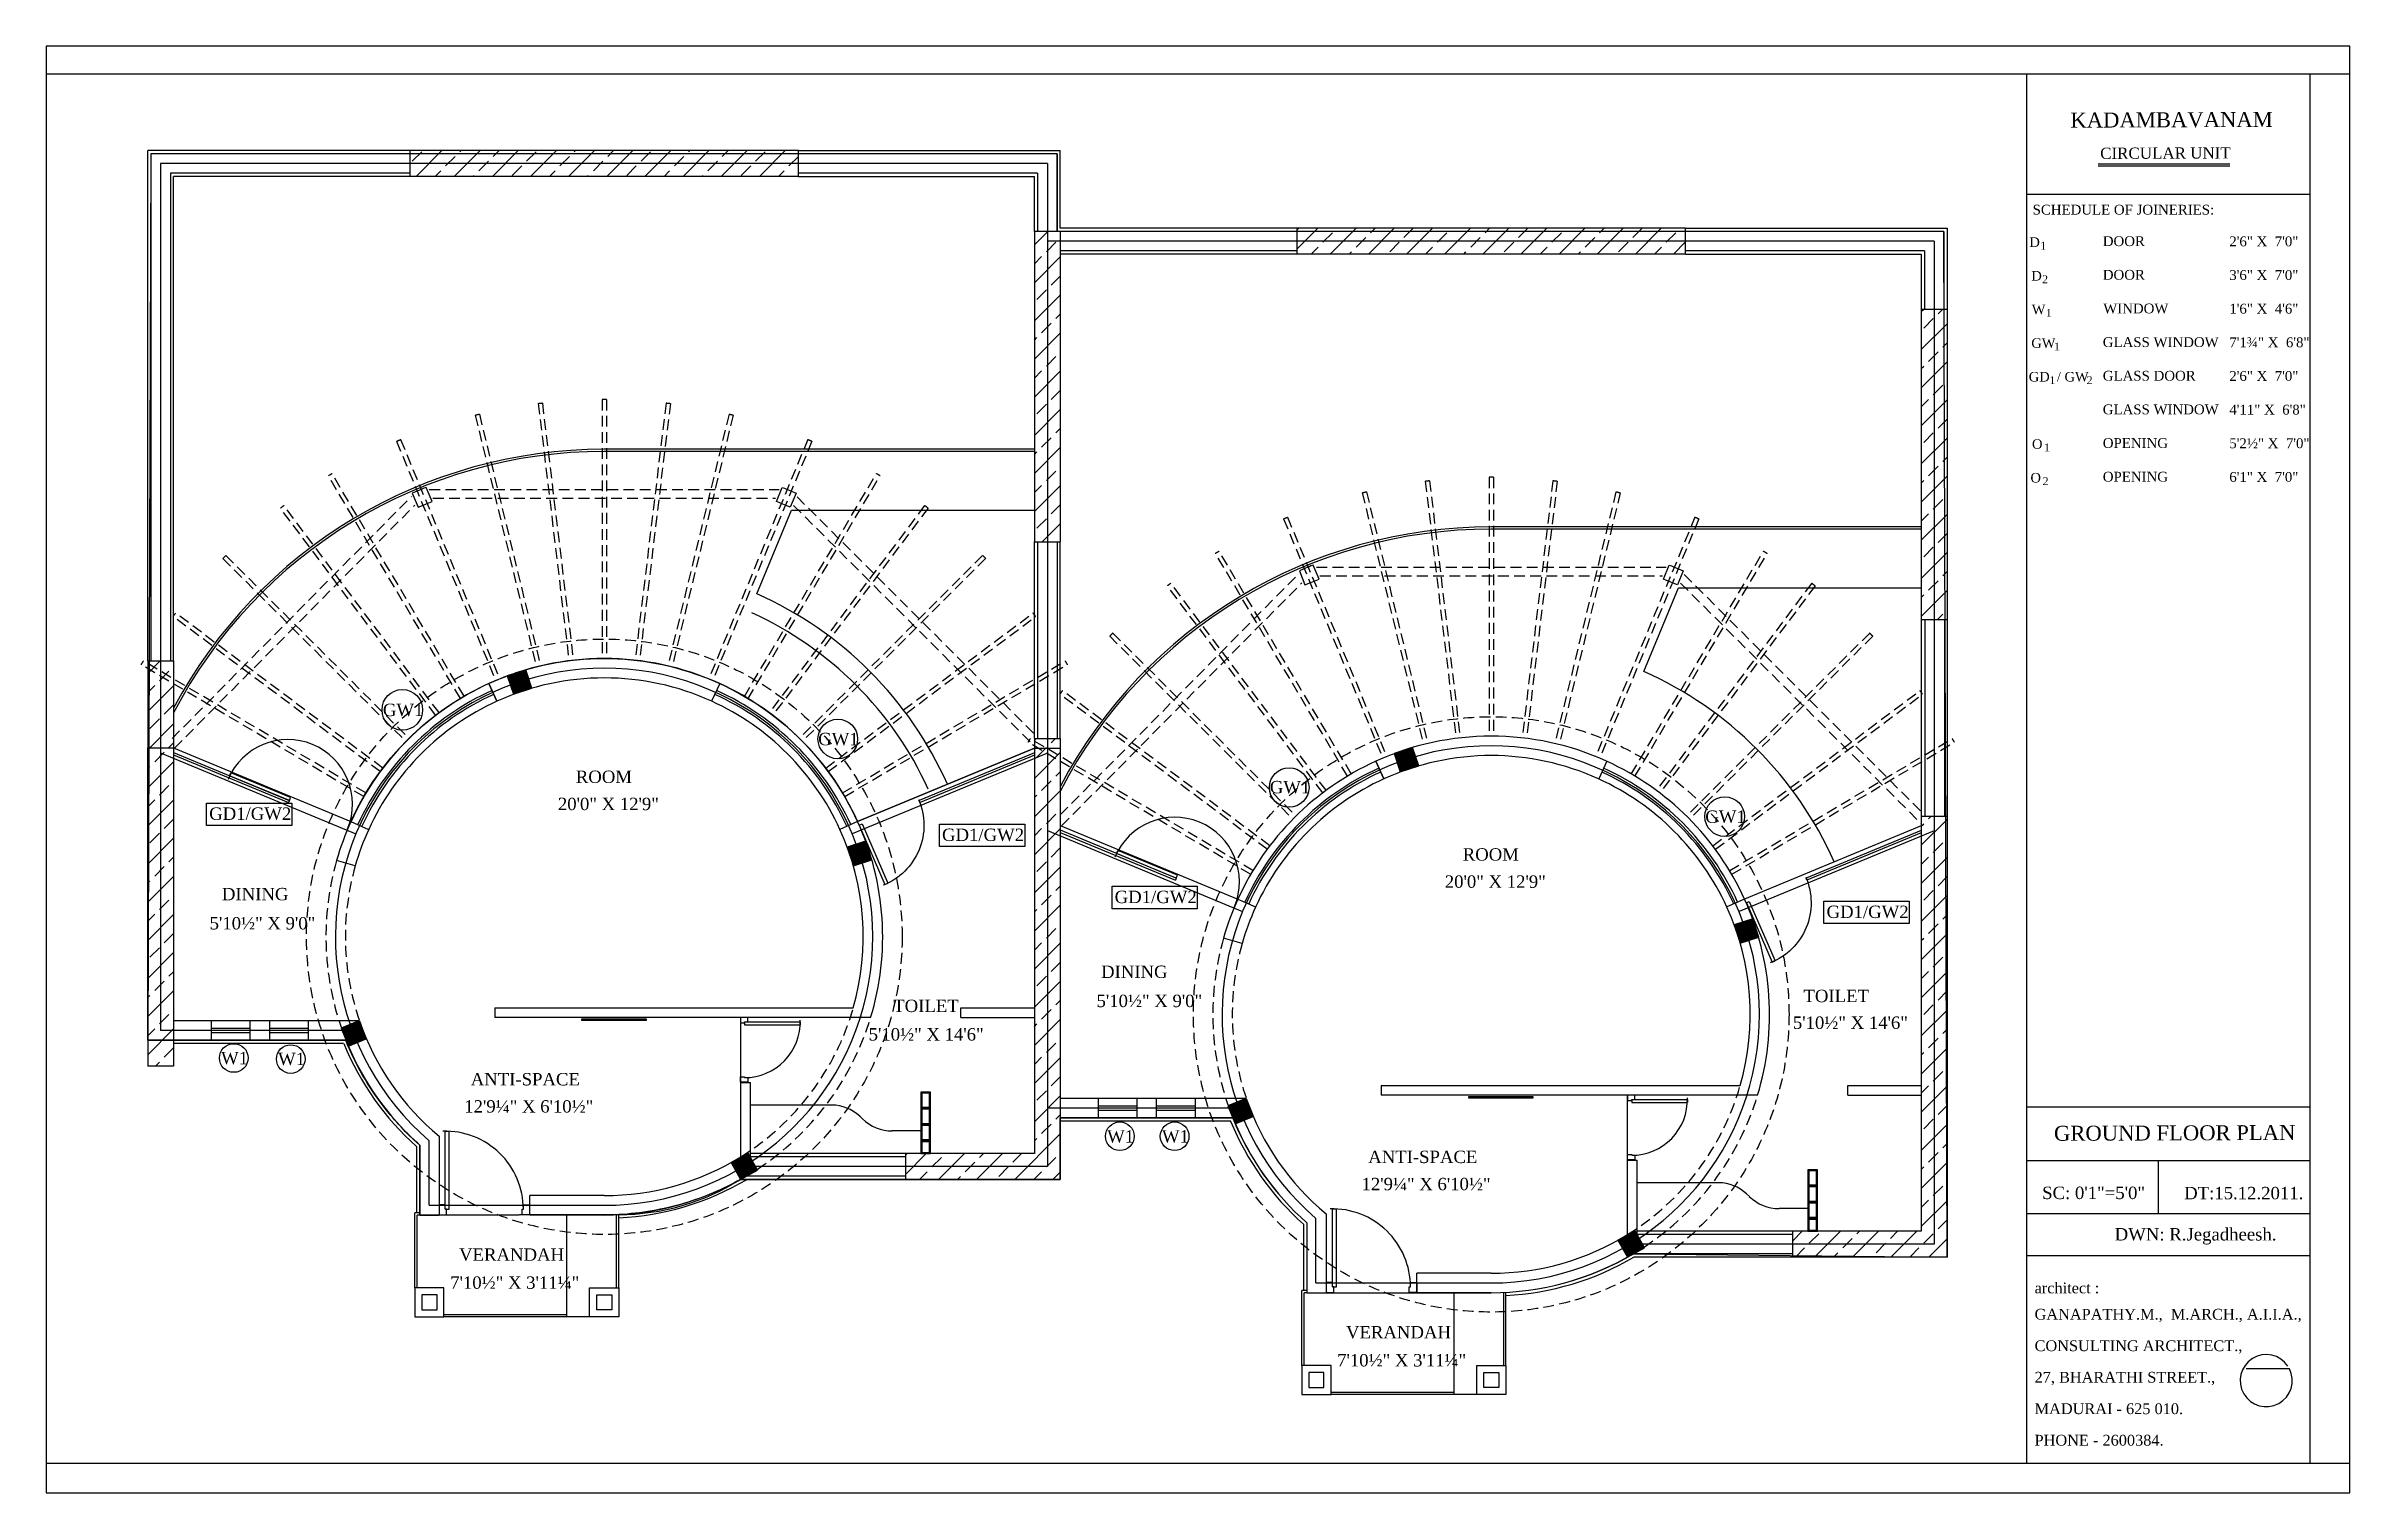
# Model space of a CAD drawing. Extents: x -87 to 3795, y -1857 to 1499.
# Drawn here: x 2187 to 3254, y -100 to 571 of the extents above; entities that cross this region are included whole.
import ezdxf

# ---------------------------------------------------------------- set-up
doc = ezdxf.new("R2010")
doc.units = 0
doc.header["$LTSCALE"] = 20
doc.header["$MEASUREMENT"] = 0
doc.linetypes.add('HIDDEN', pattern=[0.375, 0.25, -0.125])
doc.layers.get('0').update_dxf_attribs({"linetype": 'CONTINUOUS'})
for name, color, linetype in [('AREA', 3, 'CONTINUOUS'), ('border', 230, 'CONTINUOUS'), ('BORTEXT', 2, 'CONTINUOUS'), ('centreline', 31, 'CONTINUOUS'), ('COLUMN', 31, 'CONTINUOUS'), ('DOOR', 1, 'CONTINUOUS'), ('glass', 4, 'CONTINUOUS'), ('GLASS BRICKS', 4, 'CONTINUOUS'), ('HATCH', 8, 'CONTINUOUS'), ('kalkaal', 7, 'CONTINUOUS'), ('pergola', 7, 'CONTINUOUS'), ('text', 2, 'CONTINUOUS'), ('TEXTS', 2, 'CONTINUOUS'), ('wall', 13, 'CONTINUOUS'), ('win text', 2, 'CONTINUOUS'), ('window', 4, 'CONTINUOUS'), ('window sill', 5, 'CONTINUOUS')]:
    doc.layers.add(name, color=color, linetype=linetype)
doc.layers.add('correct', color=230, linetype='CONTINUOUS', plot=False)
doc.styles.add('STYLE1', font='times_2.ttf')
doc.styles.add('style3', font='times_2.ttf')
doc.styles.add('style4', font='times_2.ttf')
doc.styles.add('style5', font='times_2.ttf')
pattern_1 = [(45, (-93171.765, 73218.856), (-8.8388348, 8.8388348), []), (45, (-93162.926, 73218.856), (-8.8388348, 8.8388348), [6.25, -3.125])]

msp = doc.modelspace()

# ---------------------------------------------------------------- texts
at = {"layer": 'BORTEXT', "color": 7, "style": 'style5'}
for s, p in [('SC: 0\'1"=5\'0"', (3111.5, 36.1)), ('DT:15.12.2011.', (3177.3, 36)), ('DWN: R.Jegadheesh.', (3145.1, 16.9))]:
    msp.add_text(s, height=5.75, dxfattribs=at).set_placement(p)
at = {"layer": 'BORTEXT', "style": 'style5'}
for s, p in [('architect :', (3108, -7.6)), ('GANAPATHY.M.,  M.ARCH., A.I.I.A.,', (3108, -19.8)), ('CONSULTING ARCHITECT.,', (3108, -34.4)), ('27, BHARATHI STREET.,', (3108, -49)), ('MADURAI - 625 010.', (3108, -63.6)), ('PHONE - 2600384.', (3108, -78.2))]:
    msp.add_text(s, height=5, dxfattribs=at).set_placement(p)
at = {"layer": 'text'}
for s, height, style, p in [('SCHEDULE OF JOINERIES:  ', 4.556, 'style4', (3107.1, 492.5)), ('D', 4.44, 'style3', (3105.6, 477.5)), ('DOOR', 4.56, 'style4', (3139.6, 477.9)), ('       2\'6" X  7\'0"', 4.556, 'style4', (3186.2, 477.8)), ('1', 3.65, 'style4', (3110.6, 476.2)), ('D', 4.44, 'style3', (3106.5, 461.9)), ('2', 3.65, 'style4', (3111.5, 460.7)), ('DOOR', 4.56, 'style4', (3139.6, 462.3)), ('       3\'6" X  7\'0"', 4.556, 'style4', (3186.2, 462.2)), ('W', 4.44, 'style3', (3106.7, 446.3)), ('1', 3.65, 'style4', (3113.2, 445.1)), ('WINDOW', 4.56, 'style4', (3139.8, 446.7)), ('       1\'6" X  4\'6"', 4.556, 'style4', (3186.2, 446.6)), ('GW', 4.44, 'style3', (3106.5, 430.7)), ('1', 3.65, 'style4', (3117, 429.5)), ('GLASS WINDOW', 4.556, 'style4', (3139.6, 431.1)), ('       7\'1¾" X  6\'8"', 4.556, 'style4', (3186.2, 431)), ('GD  / GW', 4.44, 'style3', (3105.3, 415.1)), ('1', 3.65, 'style4', (3114.9, 413.9)), ('2', 3.65, 'style4', (3132.1, 413.9)), ('GLASS DOOR', 4.56, 'style4', (3139.6, 415.5)), ('       2\'6" X  7\'0"', 4.556, 'style4', (3186.2, 415.4)), ('GLASS WINDOW', 4.556, 'style4', (3139.6, 399.9)), ('       4\'11" X  6\'8"', 4.556, 'style4', (3186.2, 399.8)), ('O', 4.44, 'style3', (3106.8, 383.9)), ('1', 3.65, 'style4', (3112.4, 382.7)), ('OPENING', 4.56, 'style4', (3139.6, 384.3)), ('       5\'2½" X  7\'0"', 4.556, 'style4', (3186.2, 384.2)), ('O', 4.44, 'style3', (3106.1, 368.3)), ('2', 3.65, 'style4', (3111.7, 367.1)), ('OPENING', 4.56, 'style4', (3139.6, 368.7)), ('       6\'1" X  7\'0"', 4.556, 'style4', (3186.2, 368.6)), ('ROOM', 5.74, 'style5', (2432, 229)), ('20\'0" X 12\'9"', 5.739, 'style5', (2423.7, 216.4)), ('ROOM', 5.74, 'style5', (2843, 193)), ('20\'0" X 12\'9"', 5.739, 'style5', (2834.7, 180.4)), ('DINING', 5.74, 'style5', (2268, 174.6)), ('5\'10½" X 9\'0"', 5.739, 'style5', (2262.3, 161.1)), ('DINING', 5.74, 'style5', (2675.4, 138.6)), ('TOILET', 5.74, 'style5', (2579.1, 122.8)), ('5\'10½" X 9\'0"', 5.739, 'style5', (2673.3, 125.1)), ('TOILET', 5.74, 'style5', (3000.9, 127.4)), ('5\'10½" X 14\'6"', 5.739, 'style5', (2996, 115)), ('5\'10½" X 14\'6"', 5.739, 'style5', (2567.7, 109.6)), ('ANTI-SPACE', 5.74, 'style5', (2383.3, 88.8)), ('12\'9¼" X 6\'10½"', 5.739, 'style5', (2380.3, 76.2)), ('ANTI-SPACE', 5.74, 'style5', (2799.2, 52.8)), ('12\'9¼" X 6\'10½"', 5.739, 'style5', (2796.1, 40.2)), ('VERANDAH', 5.74, 'style5', (2377.9, 7.5)), ('7\'10½" X 3\'11¼"', 5.739, 'style5', (2373.8, -5.5)), ('VERANDAH', 5.74, 'style5', (2788.9, -28.5)), ('7\'10½" X 3\'11¼"', 5.739, 'style5', (2784.8, -41.5))]:
    msp.add_text(s, height=height, dxfattribs=dict(at, style=style)).set_placement(p)
at = {"layer": 'TEXTS', "style": 'STYLE1'}
for s, p in [('KADAMBAVANAM', (3124.6, 532.8)), ('GROUND FLOOR PLAN', (3117, 63.1))]:
    msp.add_text(s, height=6.943, rotation=0.2084, dxfattribs=at).set_placement(p)
at = {"layer": 'TEXTS', "color": 7, "style": 'STYLE1'}
msp.add_text('CIRCULAR UNIT', height=5.207, rotation=0.2084, dxfattribs=at).set_placement((3138.4, 518.3))
at = {"layer": 'win text', "style": 'style5'}
for s, p in [('GW1', (2342.6, 260)), ('GW1', (2544.3, 246.5)), ('GW1', (2753.6, 224.2)), ('GD1/GW2', (2262.1, 211.9)), ('GW1', (2955.4, 210.5)), ('GD1/GW2', (2601.7, 202.1)), ('GD1/GW2', (2681.7, 173.3)), ('GD1/GW2', (3011.6, 166.4)), ('W1', (2267.6, 98.6)), ('W1', (2294, 98.2)), ('W1', (2678.2, 62.3)), ('W1', (2703.6, 62.3))]:
    msp.add_text(s, height=5.74, dxfattribs=at).set_placement(p)

# ---------------------------------------------------------------- blocks, each defined once
blk = doc.blocks.new('DR1H902')
at = {"color": 0}
for p, q in [((-0.5, 0), (-0.5, 1)), ((-0.5, 1), (-0.45, 1)), ((-0.45, 0), (-0.45, 1)), ((-0.5, 0), (-0.45, 0))]:
    blk.add_line(p, q, dxfattribs=at)
blk.add_arc((-0.5, 0), 1, 0, 91.707, dxfattribs=at)
blk = doc.blocks.new('A$C3B4262AC')
at = {"layer": 'DOOR'}
for p, q in [((0, 4), (0, 0)), ((2.5, 4), (0, 4)), ((0, 0), (3, 0)), ((2.5, 2.25), (2.5, 4)), ((3, 2.25), (2.5, 2.25)), ((3, 0), (3, 2.25))]:
    blk.add_line(p, q, dxfattribs=at)
blk = doc.blocks.new('A$C1F9E242A')
blk.add_blockref('A$C3B4262AC', (0, 0))
at = {"xscale": -1}
blk.add_blockref('A$C3B4262AC', (36, 0), dxfattribs=at)
at = {"layer": 'DOOR', "xscale": -31, "yscale": 31, "zscale": 68.88888888888889}
blk.add_blockref('DR1H902', (18, 2.25), dxfattribs=at)
blk = doc.blocks.new('*U18')
at = {"xscale": 1.333333333333333, "yscale": 1.333333333333333, "zscale": 1.333333333333333}
blk.add_blockref('A$C1F9E242A', (-44, -5.4), dxfattribs=at)
blk = doc.blocks.new('DR1H1802')
at = {"color": 0}
for p, q in [((-0.5, 0.1125), (-1.5, 0.1125)), ((-1.5, 0.0625), (-1.5, 0.1125)), ((-0.5, 0.0625), (-1.5, 0.0625)), ((-0.5, 0.0625), (-0.5, 0.1125)), ((-0.5, 0.09375), (-0.5, 0.09375))]:
    blk.add_line(p, q, dxfattribs=at)
blk.add_arc((-0.5, 0), 1, 0, 180, dxfattribs=at)

# ---------------------------------------------------------------- hatches: boundary and pattern name
at = {"layer": 'HATCH'}
h = msp.add_hatch(dxfattribs=at)
h.set_pattern_fill('ANSI33', color=256, scale=50, style=0)
h.set_pattern_definition(pattern_1)
h.paths.add_polyline_path([(2355.2, 522.2), (2355.2, 510.2), (2535.2, 510.2), (2535.2, 522.2)])
h = msp.add_hatch(dxfattribs=at)
h.set_pattern_fill('ANSI33', color=256, scale=50, style=0)
h.set_pattern_definition(pattern_1)
h.paths.add_polyline_path([(2644.5, 340.8), (2656.5, 340.8), (2656.5, 484.7), (2644.5, 484.7)])
h = msp.add_hatch(dxfattribs=at)
h.set_pattern_fill('ANSI33', color=256, scale=50, style=0)
h.set_pattern_definition(pattern_1)
h.paths.add_polyline_path([(2766.3, 486.2), (2766.3, 474.2), (2946.3, 474.2), (2946.3, 474.2), (2946.3, 486.2)])
h = msp.add_hatch(dxfattribs=at)
h.set_pattern_fill('ANSI33', color=256, scale=50, style=0)
h.set_pattern_definition(pattern_1)
h.paths.add_polyline_path([(3067.5, 448.7), (3055.5, 448.7), (3055.5, 304.8), (3067.5, 304.8)])
h = msp.add_hatch(dxfattribs=at)
h.set_pattern_fill('ANSI33', color=256, scale=50, style=0)
h.set_pattern_definition(pattern_1)
h.paths.add_polyline_path([(2245.6, 285.6), (2233.6, 285.6), (2233.6, 97.7), (2245.6, 97.7)])
for points in [[(2400.2, 278.7), (2403.1, 270.1), (2411.6, 273), (2408.8, 281.5)], [(2811.2, 242.6), (2814, 234.1), (2822.6, 236.9), (2819.7, 245.5)], [(2557.8, 199.2), (2560.6, 190.6), (2569.1, 193.4), (2566.3, 202)], [(2968.8, 163.2), (2971.6, 154.7), (2980.2, 157.5), (2977.4, 166)], [(2323.2, 115.3), (2326.6, 107), (2334.9, 110.4), (2331.5, 118.7)], [(2734.2, 79.3), (2737.6, 71), (2745.9, 74.4), (2742.5, 82.7)], [(2504, 53.1), (2508.3, 45.2), (2516.2, 49.5), (2511.9, 57.4)], [(2914.9, 17.1), (2919.3, 9.2), (2927.2, 13.5), (2922.9, 21.4)]]:
    msp.add_hatch(color=256, dxfattribs=at).paths.add_polyline_path(points)
h = msp.add_hatch(dxfattribs=at)
h.set_pattern_fill('ANSI33', color=256, scale=50, style=0)
h.set_pattern_definition(pattern_1)
h.paths.add_polyline_path([(2644.5, 57.2), (2584.9, 57.2), (2584.9, 45.2), (2656.5, 45.2), (2656.5, 249.6), (2644.5, 249.6)])
h = msp.add_hatch(dxfattribs=at)
h.set_pattern_fill('ANSI33', color=256, scale=50, style=0)
h.set_pattern_definition(pattern_1)
h.paths.add_polyline_path([(3055.5, 21.2), (2995.9, 21.2), (2995.9, 9.2), (3067.5, 9.2), (3067.5, 213.6), (3055.5, 213.6)])

# ---------------------------------------------------------------- linework, layer by layer
for p, q in [((2233.6, 285.6), (2233.6, 522.2)), ((2355.2, 522.2), (2233.6, 522.2)), ((2535.2, 522.2), (2656.5, 522.2)), ((2656.5, 486.2), (2656.5, 522.2)), ((2245.6, 285.6), (2245.6, 510.2)), ((2355.2, 510.2), (2245.6, 510.2)), ((2535.2, 510.2), (2644.5, 510.2)), ((2644.5, 484.7), (2644.5, 510.2)), ((2766.3, 486.2), (2656.5, 486.2)), ((2946.3, 486.2), (3067.5, 486.2)), ((3067.5, 486.2), (3067.5, 448.7)), ((2766.3, 474.2), (2656.5, 474.2)), ((2946.3, 474.2), (3055.5, 474.2)), ((3055.5, 474.2), (3055.5, 448.7)), ((2529.8, 383.7), (2445.2, 383.7)), ((2529.8, 382.7), (2445.2, 382.7)), ((2644.5, 383.7), (2529.8, 383.7)), ((2644.5, 382.7), (2529.8, 382.7)), ((2515.9, 316.7), (2532, 355.5)), ((2532, 355.5), (2644.5, 355.5)), ((2940.8, 347.7), (2856.2, 347.7)), ((2940.8, 346.7), (2856.2, 346.7)), ((3055.5, 347.7), (2940.8, 347.7)), ((3055.5, 346.7), (2940.8, 346.7)), ((2644.5, 249.6), (2644.5, 340.8)), ((2656.5, 249.6), (2656.5, 340.8)), ((2926.9, 280.7), (2943, 319.5)), ((2943, 319.5), (3055.5, 319.5)), ((3055.5, 304.8), (3055.5, 213.6)), ((3067.5, 304.8), (3067.5, 213.6)), ((2245.6, 245.3), (2327.8, 211.2)), ((2644.5, 245.2), (2562.5, 211.2)), ((2656.5, 209.3), (2738.8, 175.2)), ((3055.5, 209.2), (2973.6, 175.2)), ((2508.4, 90.2), (2508.4, 120.2)), ((2610.4, 124.7), (2644.6, 124.7)), ((2610.4, 120.2), (2610.4, 124.7)), ((2610.4, 120.2), (2644.6, 120.2)), ((2324.4, 108.2), (2245.6, 108.2)), ((3021.5, 88.7), (3055.5, 88.7)), ((3021.5, 84.2), (3021.5, 88.7)), ((2552.4, 79.7), (2512.9, 79.7)), ((2919.4, 54.2), (2919.4, 84.2)), ((3021.5, 84.2), (3055.5, 84.2)), ((2591.9, 67.7), (2578.5, 67.7)), ((2735.5, 72.2), (2656.5, 72.2)), ((2358.2, 60.5), (2358.2, 29.7)), ((2584.9, 57.2), (2512.9, 57.2)), ((2584.9, 45.2), (2511.3, 45.2)), ((2963.4, 43.7), (2923.9, 43.7)), ((2359.7, 29.7), (2357.4, 29.7)), ((2357.4, -5), (2357.4, 29.7)), ((2359.7, 28.7), (2358.4, 28.7)), ((2358.4, -5), (2358.4, 28.7)), ((2427.9, -18.5), (2427.9, 28.7)), ((2450.9, -5), (2450.9, 28.9)), ((2451.9, -5), (2451.9, 28.9)), ((2769.2, 24.5), (2769.2, -6.3)), ((3002.9, 31.7), (2989.6, 31.7)), ((2995.9, 21.2), (2923.9, 21.2)), ((2995.9, 9.2), (2922.3, 9.2)), ((2770.7, -6.3), (2768.5, -6.3)), ((2768.5, -41), (2768.5, -6.3)), ((2770.7, -7.3), (2769.5, -7.3)), ((2769.5, -41), (2769.5, -7.3)), ((2839, -54.5), (2839, -7.3)), ((2862, -41), (2862, -7.1)), ((2863, -41), (2863, -7.1)), ((2427.9, -17.5), (2370.9, -17.5)), ((2438.4, -18.5), (2370.9, -18.5)), ((2839, -53.5), (2782, -53.5)), ((2849.5, -54.5), (2782, -54.5))]:
    msp.add_line(p, q)
for points in [[(2357.4, -18.5), (2370.9, -18.5), (2370.9, -5), (2357.4, -5)], [(2451.9, -18.5), (2438.4, -18.5), (2438.4, -5), (2451.9, -5)], [(2768.5, -54.5), (2782, -54.5), (2782, -41), (2768.5, -41)], [(2863, -54.5), (2849.5, -54.5), (2849.5, -41), (2863, -41)]]:
    msp.add_lwpolyline(points, close=True)
at = {"linetype": 'HIDDEN'}
for centre in [(2445.2, 157.7), (2856.2, 121.7)]:
    msp.add_circle(centre, 138, dxfattribs=at)
for centre, radius, start, end in [((2445.2, 157.7), 226, 90, 152.0209), ((2445.2, 157.7), 225, 90, 152.5041), ((2856.2, 121.7), 226, 90, 152.0669), ((2856.2, 121.7), 225, 90, 152.551), ((2445.2, 157.7), 174, 23.982, 66.018), ((2856.2, 121.7), 174, 23.982, 66.018), ((2445.2, 157.7), 129, 114.4991, 155.5009), ((2445.2, 157.7), 120, 114.4991, 155.5009), ((2445.2, 157.7), 120, 24.4991, 65.5009), ((2445.2, 157.7), 129, 24.4991, 65.5009), ((2856.2, 121.7), 129, 114.4991, 155.5009), ((2856.2, 121.7), 129, 24.4991, 65.5009), ((2856.2, 121.7), 120, 114.4991, 155.5009), ((2856.2, 121.7), 120, 24.4991, 65.5009), ((2445.2, 157.7), 130.5, 202.291, 228.1897), ((2549.5, 58.8), 21.1, 43.4413, 82.0364), ((2578.6, 87.5), 19.8, 225.7427, 270.1546), ((2856.2, 121.7), 130.5, 202.291, 228.1897), ((2445.2, 157.7), 130.5, 272.9649, 300.4503), ((2960.5, 22.8), 21.1, 43.4413, 82.0364), ((2989.6, 51.5), 19.8, 225.7427, 270.1546), ((2856.2, 121.7), 130.5, 272.9649, 300.4503)]:
    msp.add_arc(centre, radius, start, end)
for centre, radius, start, end in [((2445.2, 157.7), 129, 164.1278, 198.9656), ((2445.2, 157.7), 120, 164.1278, 198.9656), ((2856.2, 121.7), 129, 164.1278, 198.9656), ((2856.2, 121.7), 120, 164.1278, 198.9656), ((2445.2, 157.7), 120, 301.7883, 344.038), ((2445.2, 157.7), 129, 303.2907, 343.1003), ((2856.2, 121.7), 120, 301.7883, 344.038), ((2856.2, 121.7), 129, 303.2907, 343.1003)]:
    msp.add_arc(centre, radius, start, end, dxfattribs=at)
at = {"layer": 'AREA'}
for points in [[(2856.2, -7.3, 0.134203), (2922.1, 10.7), (3067.5, 9.2), (3066, 484.7), (2655, 484.7), (2655, 520.7), (2235.1, 520.7), (2233.6, 109.7), (2325.4, 109.7, 0.116775), (2359.7, 61.1), (2359.7, 28.7), (2451.9, 28.9, 0.14088), (2508.3, 45.2), (2656.5, 45.2), (2656.5, 73.7), (2736.5, 73.7, 0.116775), (2770.7, 25.1), (2770.7, -7.3), (2856.2, -7.3)], [(2245.6, 245.3), (2327.8, 211.2, -0.108644), (2361, 255.5, -0.198648), (2454.7, 286.4, -0.273839), (2562.5, 211.2), (2644.5, 245.2), (2656.5, 245.2), (2656.5, 45.2), (2508.3, 45.2, -0.054707), (2482.4, 34.2, -0.060154), (2451.9, 28.9), (2359.7, 28.7), (2359.7, 61.1, -0.046657), (2343.2, 78.7, -0.069738), (2325.4, 109.7), (2233.6, 109.7), (2233.6, 245.3), (2245.6, 245.3)]]:
    msp.add_lwpolyline(points, format="xyb", dxfattribs=at)
at = {"layer": 'border', "lineweight": -2}
for p, q in [((2186.5, 557.8), (3254.1, 557.8)), ((2186.5, -86.3), (3254.1, -86.3))]:
    msp.add_line(p, q, dxfattribs=at)
at = {"layer": 'border', "color": 13}
for p, q in [((3104.3, 557.8), (3104.3, -86.3)), ((3235.5, 557.8), (3235.5, -86.3)), ((3104.3, 501.9), (3235.5, 501.9)), ((3104.3, 78.8), (3235.5, 78.8)), ((3104.3, 54), (3235.5, 54)), ((3165.3, 54), (3165.3, 29.4)), ((3104.3, 29.4), (3235.5, 29.4)), ((3104.3, 10), (3235.5, 10))]:
    msp.add_line(p, q, dxfattribs=at)
at = {"layer": 'BORTEXT'}
msp.add_lwpolyline([(3225.4, -41.4, 34.752407), (3226.1, -42.6), (3206, -42.6)], format="xyb", dxfattribs=at)
at = {"layer": 'centreline'}
for p, q in [((2650.5, 516.2), (2239.6, 516.2)), ((2239.6, 516.2), (2239.6, 114.2)), ((2650.5, 516.2), (2650.5, 51.2)), ((3061.5, 480.2), (2650.5, 480.2)), ((3061.5, 480.2), (3061.5, 15.2)), ((2239.6, 242.9), (2330.1, 205.4)), ((2650.5, 242.8), (2560.1, 205.4)), ((2650.5, 206.9), (2741, 169.4)), ((3061.5, 206.8), (2971.1, 169.4)), ((2328.4, 114.2), (2239.6, 114.2)), ((2739.4, 78.2), (2650.5, 78.2)), ((2364.1, 33.2), (2364.1, 63.2)), ((2650.5, 51.2), (2509.6, 51.2)), ((2364.1, 33.2), (2445.1, 33.2)), ((2775, -2.8), (2775, 27.2)), ((3061.5, 15.2), (2920.5, 15.2)), ((2775, -2.8), (2856.1, -2.8))]:
    msp.add_line(p, q, dxfattribs=at)
for centre in [(2445.1, 157.7), (2856, 121.7)]:
    msp.add_arc(centre, 124.5, 269.991, 229.413, dxfattribs=at)
at = {"layer": 'COLUMN'}
for points in [[(2403.1, 270.1), (2411.6, 273), (2408.8, 281.5), (2400.2, 278.7)], [(2814, 234.1), (2822.6, 236.9), (2819.7, 245.5), (2811.2, 242.6)], [(2560.6, 190.6), (2569.1, 193.4), (2566.3, 202), (2557.8, 199.2)], [(2971.6, 154.7), (2980.2, 157.5), (2977.4, 166), (2968.8, 163.2)], [(2326.6, 107), (2334.9, 110.4), (2331.5, 118.7), (2323.2, 115.3)], [(2737.6, 71), (2745.9, 74.4), (2742.5, 82.7), (2734.2, 79.3)], [(2508.3, 45.2), (2516.2, 49.5), (2511.9, 57.4), (2504, 53.1)], [(2919.3, 9.2), (2927.2, 13.5), (2922.9, 21.4), (2914.9, 17.1)]]:
    msp.add_lwpolyline(points, close=True, dxfattribs=at)
at = {"layer": 'correct', "color": 3}
msp.add_lwpolyline([(2186.5, -100.1), (3254.1, -100.1), (3254.1, 570.6), (2186.5, 570.6)], close=True, dxfattribs=at)
at = {"layer": 'correct'}
msp.add_arc((2445.2, 157.7), 165, 24.4991, 65.5009, dxfattribs=at)
at = {"layer": 'glass'}
for p, q in [((2245.6, 243.1), (2299.2, 220.9)), ((2245.6, 242), (2298.8, 220)), ((2644.5, 243), (2591.1, 220.9)), ((2644.5, 241.9), (2591.5, 220)), ((2656.5, 207.2), (2710.3, 184.9)), ((2656.5, 206.1), (2709.9, 184)), ((3055.5, 207), (3002.1, 184.9)), ((3055.5, 205.9), (3002.5, 184))]:
    msp.add_line(p, q, dxfattribs=at)
for points in [[(2434.7, 119.5), (2434.7, 119), (2464.7, 119), (2464.7, 119.5)], [(2845.7, 83.5), (2845.7, 83), (2875.7, 83), (2875.7, 83.5)]]:
    msp.add_lwpolyline(points, close=True, dxfattribs=at)
for centre, start, end in [((2445.2, 157.7), 156.5991, 156.9595), ((2445.2, 157.7), 23.0405, 23.4009), ((2856.2, 121.7), 156.5991, 156.9595), ((2856.2, 121.7), 23.0405, 23.4009)]:
    msp.add_arc(centre, 159, start, end, dxfattribs=at)
at = {"layer": 'GLASS BRICKS'}
for points in [[(2591.9, 85.7), (2591.9, 78.2), (2596.4, 78.2), (2596.4, 85.7)], [(2591.9, 78.2), (2591.9, 70.7), (2596.4, 70.7), (2596.4, 78.2)], [(2591.9, 70.7), (2591.9, 63.2), (2596.4, 63.2), (2596.4, 70.7)], [(2591.9, 63.2), (2591.9, 57.2), (2596.4, 57.2), (2596.4, 63.2)], [(3002.9, 49.7), (3002.9, 42.2), (3007.4, 42.2), (3007.4, 49.7)], [(3002.9, 42.2), (3002.9, 34.7), (3007.4, 34.7), (3007.4, 42.2)], [(3002.9, 34.7), (3002.9, 27.2), (3007.4, 27.2), (3007.4, 34.7)], [(3002.9, 27.2), (3002.9, 21.2), (3007.4, 21.2), (3007.4, 27.2)]]:
    msp.add_lwpolyline(points, close=True, dxfattribs=at)
at = {"layer": 'GLASS BRICKS', "color": 8}
for points in [[(2592.4, 85.2), (2592.4, 78.7), (2595.9, 78.7), (2595.9, 85.2)], [(2592.4, 77.7), (2592.4, 71.2), (2595.9, 71.2), (2595.9, 77.7)], [(2592.4, 70.2), (2592.4, 63.7), (2595.9, 63.7), (2595.9, 70.2)], [(2592.4, 62.7), (2592.4, 57.7), (2595.9, 57.7), (2595.9, 62.7)], [(3003.4, 49.2), (3003.4, 42.7), (3006.9, 42.7), (3006.9, 49.2)], [(3003.4, 41.7), (3003.4, 35.2), (3006.9, 35.2), (3006.9, 41.7)], [(3003.4, 34.2), (3003.4, 27.7), (3006.9, 27.7), (3006.9, 34.2)], [(3003.4, 26.7), (3003.4, 21.7), (3006.9, 21.7), (3006.9, 26.7)]]:
    msp.add_lwpolyline(points, close=True, dxfattribs=at)
at = {"layer": 'kalkaal'}
for points in [[(2358.9, 356.9), (2360.9, 357.7), (2362.3, 358.3), (2363.9, 358.9), (2365.4, 359.5), (2362.7, 366), (2361.6, 365.6), (2360.7, 365.2), (2359.8, 364.9), (2359.2, 364.6), (2356.2, 363.3)], [(2531.4, 356.9), (2529.5, 357.7), (2528, 358.3), (2526.5, 358.9), (2525, 359.5), (2527.6, 366), (2528.7, 365.6), (2529.6, 365.2), (2530.5, 364.9), (2531.1, 364.6), (2534.1, 363.3)], [(2769.9, 320.9), (2771.9, 321.7), (2773.4, 322.3), (2774.9, 322.9), (2776.4, 323.5), (2773.7, 330), (2772.6, 329.6), (2771.8, 329.2), (2770.9, 328.9), (2770.2, 328.6), (2767.3, 327.3)], [(2942.5, 320.9), (2940.5, 321.7), (2939.1, 322.3), (2937.5, 322.9), (2936, 323.5), (2938.7, 330), (2939.8, 329.6), (2940.7, 329.2), (2941.5, 328.9), (2942.2, 328.6), (2945.2, 327.3)], [(2360.7, -15.3), (2367.7, -15.3), (2367.7, -8.3), (2360.7, -8.3)], [(2448.7, -15.3), (2441.7, -15.3), (2441.7, -8.3), (2448.7, -8.3)], [(2771.7, -51.3), (2778.7, -51.3), (2778.7, -44.3), (2771.7, -44.3)], [(2859.7, -51.3), (2852.7, -51.3), (2852.7, -44.3), (2859.7, -44.3)]]:
    msp.add_lwpolyline(points, close=True, dxfattribs=at)
at = {"layer": 'pergola', "linetype": 'HIDDEN'}
for p, q in [((2444.2, 406.7), (2444.2, 287)), ((2446.2, 406.7), (2446.2, 287)), ((2385.4, 399.5), (2413.7, 282.9)), ((2387.3, 399.9), (2415.6, 283.5)), ((2414.6, 404.9), (2428.8, 285.9)), ((2416.5, 405.1), (2430.8, 286.2)), ((2473.8, 405.1), (2459.5, 286.2)), ((2475.8, 404.9), (2461.5, 285.9)), ((2503, 399.9), (2474.7, 283.5)), ((2504.9, 399.5), (2476.6, 282.9)), ((2348.9, 387.4), (2394.9, 276.5)), ((2350.8, 388.2), (2396.7, 277.2)), ((2539.5, 388.2), (2493.6, 277.2)), ((2541.4, 387.4), (2495.4, 276.5)), ((2378.5, 268.2), (2317.3, 371.4)), ((2380.2, 269.2), (2319, 372.4)), ((2364.1, 365.1), (2526.2, 365.1)), ((2510.1, 269.1), (2571.3, 372.4)), ((2511.8, 268.1), (2573, 371.4)), ((2796.4, 363.5), (2824.8, 246.9)), ((2798.4, 363.9), (2826.7, 247.5)), ((2825.6, 368.9), (2839.9, 249.9)), ((2827.6, 369.1), (2841.8, 250.2)), ((2855.2, 370.7), (2855.2, 251)), ((2857.2, 370.7), (2857.2, 251)), ((2884.8, 369.1), (2870.6, 250.2)), ((2886.8, 368.9), (2872.6, 249.9)), ((2914, 363.9), (2885.7, 247.5)), ((2916, 363.5), (2887.7, 246.9)), ((2244.9, 249.6), (2355.8, 361.8)), ((2246, 245.1), (2357.4, 357.8)), ((2367, 260.4), (2295.1, 356.4)), ((2368.6, 261.6), (2296.7, 357.6)), ((2365.8, 361.1), (2524.5, 361.1)), ((2593.6, 357.6), (2521.6, 261.5)), ((2595.2, 356.4), (2523.2, 260.3)), ((2532.9, 357.7), (2642.9, 247.7)), ((2534.5, 361.7), (2644.4, 251.8)), ((2760, 351.4), (2806, 240.5)), ((2761.8, 352.2), (2807.8, 241.2)), ((2950.6, 352.2), (2904.6, 241.2)), ((2952.4, 351.4), (2906.5, 240.5)), ((2268.4, 333.1), (2353.3, 248.2)), ((2269.8, 334.5), (2354.7, 249.6)), ((2620.5, 334.5), (2535.6, 249.6)), ((2621.9, 333.1), (2537, 248.2)), ((2789.6, 232.2), (2728.4, 335.4)), ((2791.3, 233.2), (2730.1, 336.4)), ((2921.1, 233.1), (2982.3, 336.4)), ((2922.8, 232.1), (2984.1, 335.4)), ((2656.5, 214.2), (2766.8, 325.8)), ((2657.1, 209.1), (2768.5, 321.8)), ((2778.1, 224.4), (2706.1, 320.4)), ((2779.7, 225.6), (2707.7, 321.6)), ((2775.2, 329.1), (2937.2, 329.1)), ((2776.8, 325.1), (2935.6, 325.1)), ((3004.7, 321.6), (2932.7, 225.5)), ((3006.3, 320.4), (2934.3, 224.3)), ((2943.9, 321.7), (3055.5, 210.1)), ((2945.6, 325.7), (3055.4, 215.8)), ((2341.3, 234.3), (2245.3, 306.2)), ((2342.5, 235.9), (2246.5, 307.8)), ((2547.8, 235.9), (2643.9, 307.8)), ((2549, 234.3), (2645.1, 306.2)), ((2679.4, 297.1), (2764.3, 212.2)), ((2680.8, 298.5), (2765.8, 213.6)), ((3031.6, 298.5), (2946.7, 213.6)), ((3033, 297.1), (2948.1, 212.2)), ((2333.7, 222.7), (2230.5, 283.9)), ((2334.7, 224.4), (2231.5, 285.6)), ((2555.6, 224.4), (2658.8, 285.6)), ((2556.6, 222.7), (2659.8, 283.9)), ((2752.4, 198.3), (2656.3, 270.2)), ((2753.6, 199.9), (2657.5, 271.8)), ((2958.9, 199.9), (3054.9, 271.8)), ((2960.1, 198.3), (3056.1, 270.2)), ((2744.7, 186.7), (2641.5, 247.9)), ((2745.8, 188.4), (2642.5, 249.6)), ((2966.7, 188.4), (3069.9, 249.6)), ((2967.7, 186.7), (3070.9, 247.9))]:
    msp.add_line(p, q, dxfattribs=at)
for centre, start, end in [((2445.2, 157.7), 89.7699, 90.2301), ((2445.2, 157.7), 103.4308, 103.891), ((2445.2, 157.7), 96.5984, 97.0587), ((2445.2, 157.7), 82.9413, 83.4016), ((2445.2, 157.7), 76.109, 76.5692), ((2445.2, 157.7), 112.2699, 112.7301), ((2445.2, 157.7), 67.2699, 67.7301), ((2445.2, 157.7), 120.4359, 120.8961), ((2445.2, 157.7), 59.1035, 59.5637), ((2856.2, 121.7), 103.4308, 103.891), ((2856.2, 121.7), 96.5984, 97.0587), ((2856.2, 121.7), 89.7699, 90.2301), ((2856.2, 121.7), 82.9413, 83.4016), ((2856.2, 121.7), 76.109, 76.5692), ((2445.2, 157.7), 126.6036, 127.0638), ((2445.2, 157.7), 52.9363, 53.3965), ((2856.2, 121.7), 112.2699, 112.7301), ((2856.2, 121.7), 67.2699, 67.7301), ((2445.2, 157.7), 134.7699, 135.2301), ((2445.2, 157.7), 44.7699, 45.2301), ((2856.2, 121.7), 120.4359, 120.8961), ((2856.2, 121.7), 59.1035, 59.5637), ((2856.2, 121.7), 126.6036, 127.0638), ((2856.2, 121.7), 52.9363, 53.3965), ((2445.2, 157.7), 142.9363, 143.3965), ((2445.2, 157.7), 36.6035, 37.0637), ((2856.2, 121.7), 134.7699, 135.2301), ((2856.2, 121.7), 44.7699, 45.2301), ((2445.2, 157.7), 149.1035, 149.5637), ((2445.2, 157.7), 30.4363, 30.8965), ((2856.2, 121.7), 142.9363, 143.3965), ((2856.2, 121.7), 36.6035, 37.0637), ((2856.2, 121.7), 149.1035, 149.5637), ((2856.2, 121.7), 30.4363, 30.8965)]:
    msp.add_arc(centre, 249, start, end, dxfattribs=at)
at = {"layer": 'TEXTS', "color": 7}
for p, q in [((3198.5, 515.9), (3137.4, 515.9)), ((3198.5, 514.9), (3137.4, 514.9))]:
    msp.add_line(p, q, dxfattribs=at)
at = {"layer": 'wall'}
for p, q in [((2355.2, 520.7), (2235.1, 520.7)), ((2235.1, 520.7), (2235.1, 285.6)), ((2535.2, 522.2), (2355.2, 522.2)), ((2355.2, 510.2), (2355.2, 522.2)), ((2535.2, 510.2), (2535.2, 522.2)), ((2655, 520.7), (2535.2, 520.7)), ((2655, 520.7), (2655, 484.7)), ((2355.2, 511.7), (2244.1, 511.7)), ((2244.1, 511.7), (2244.1, 285.6)), ((2535.2, 510.2), (2355.2, 510.2)), ((2646, 511.7), (2535.2, 511.7)), ((2646, 511.7), (2646, 484.7)), ((2766.3, 484.7), (2644.5, 484.7)), ((2644.5, 484.7), (2644.5, 340.8)), ((2656.5, 484.7), (2656.5, 340.8)), ((2946.3, 486.2), (2766.3, 486.2)), ((2766.3, 474.2), (2766.3, 486.2)), ((2946.3, 474.2), (2946.3, 486.2)), ((3066, 484.7), (2946.3, 484.7)), ((3066, 484.7), (3066, 448.7)), ((2766.3, 475.7), (2656.5, 475.7)), ((2946.3, 474.2), (2766.3, 474.2)), ((3057, 475.7), (2946.3, 475.7)), ((3057, 475.7), (3057, 448.7)), ((3055.5, 448.7), (3067.5, 448.7)), ((3055.5, 448.7), (3055.5, 304.8)), ((3067.5, 448.7), (3067.5, 304.8)), ((2644.5, 340.8), (2656.5, 340.8)), ((2646, 340.8), (2646, 249.6)), ((2655, 340.8), (2655, 249.6)), ((3055.5, 304.8), (3067.5, 304.8)), ((3057.2, 304.8), (3057.2, 213.6)), ((3066.2, 304.8), (3066.2, 213.6)), ((2233.6, 285.6), (2233.6, 97.7)), ((2233.6, 285.6), (2245.6, 285.6)), ((2245.6, 285.6), (2245.6, 97.7)), ((2391.7, 275.1), (2395.4, 266.9)), ((2395.4, 266.9), (2391.7, 275.1)), ((2498.7, 275.1), (2494.9, 266.9)), ((2644.5, 249.6), (2644.5, 57.2)), ((2644.5, 249.6), (2656.5, 249.6)), ((2656.5, 249.6), (2656.5, 45.2)), ((2802.7, 239.1), (2806.4, 230.9)), ((2806.4, 230.9), (2802.7, 239.1)), ((2909.7, 239.1), (2906, 230.9)), ((3055.5, 213.6), (3055.5, 21.2)), ((3055.5, 213.6), (3067.5, 213.6)), ((3067.5, 213.6), (3067.5, 9.2)), ((2327.8, 211.2), (2336, 207.5)), ((2562.5, 211.2), (2554.4, 207.5)), ((2329.7, 190.6), (2321.1, 193)), ((2738.8, 175.2), (2747, 171.5)), ((2973.6, 175.2), (2965.4, 171.5)), ((2740.8, 154.6), (2732.1, 157)), ((2263, 118.7), (2245.6, 118.7)), ((2263, 118.7), (2263, 109.7)), ((2281, 118.7), (2281, 109.7)), ((2290, 118.7), (2281, 118.7)), ((2290, 118.7), (2290, 109.7)), ((2308, 118.7), (2308, 109.7)), ((2331.7, 118.7), (2308, 118.7)), ((2394.4, 124.7), (2394.4, 120.2)), ((2394.4, 124.7), (2560.5, 124.7)), ((2568.6, 120.2), (2394.4, 120.2)), ((2263, 109.7), (2245.6, 109.7)), ((2290, 109.7), (2281, 109.7)), ((2325.4, 109.7), (2308, 109.7)), ((2245.6, 97.7), (2233.6, 97.7)), ((2508.4, 90.2), (2512.9, 90.2)), ((2508.4, 55.7), (2508.4, 90.2)), ((2512.9, 55.7), (2512.9, 90.2)), ((2805.2, 88.7), (2805.2, 84.2)), ((2805.2, 88.7), (2971.6, 88.7)), ((2674, 82.7), (2656.5, 82.7)), ((2674, 82.7), (2674, 73.7)), ((2692, 82.7), (2692, 73.7)), ((2701, 82.7), (2692, 82.7)), ((2701, 82.7), (2701, 73.7)), ((2719, 82.7), (2719, 73.7)), ((2742.7, 82.7), (2719, 82.7)), ((2979.6, 84.2), (2805.2, 84.2)), ((2368.7, 65.3), (2368.7, 28.7)), ((2674, 73.7), (2656.5, 73.7)), ((2701, 73.7), (2692, 73.7)), ((2736.5, 73.7), (2719, 73.7)), ((2359.7, 61.1), (2359.7, 28.7)), ((2584.9, 55.7), (2512.9, 55.7)), ((2584.9, 45.2), (2584.9, 57.2)), ((2644.5, 57.2), (2584.9, 57.2)), ((2919.4, 54.2), (2923.9, 54.2)), ((2919.4, 19.7), (2919.4, 54.2)), ((2923.9, 19.7), (2923.9, 54.2)), ((2584.9, 46.7), (2510.9, 46.7)), ((2656.5, 45.2), (2584.9, 45.2)), ((2445.2, 37.7), (2410.7, 37.7)), ((2410.7, 28.7), (2410.7, 37.7)), ((2359.7, 28.7), (2368.7, 28.7)), ((2445.2, 28.7), (2410.7, 28.7)), ((2770.7, 25.1), (2770.7, -7.3)), ((2779.7, 29.3), (2779.7, -7.3)), ((2995.9, 10.7), (2921.9, 10.7)), ((2995.9, 19.7), (2923.9, 19.7)), ((2995.9, 9.2), (2995.9, 21.2)), ((3055.5, 21.2), (2995.9, 21.2)), ((2856.2, 1.7), (2821.7, 1.7)), ((2821.7, -7.3), (2821.7, 1.7)), ((3067.5, 9.2), (2995.9, 9.2)), ((2770.7, -7.3), (2779.7, -7.3)), ((2856.2, -7.3), (2821.7, -7.3))]:
    msp.add_line(p, q, dxfattribs=at)
for centre, radius, start, end in [((2445.2, 157.7), 129, 65.5009, 114.4991), ((2445.2, 157.7), 120, 65.5009, 114.4991), ((2856.2, 121.7), 129, 65.5009, 114.4991), ((2856.2, 121.7), 120, 65.5009, 114.4991), ((2445.2, 157.7), 129, 155.5005, 164.1278), ((2445.2, 157.7), 120, 155.5005, 164.1278), ((2445.2, 157.7), 120, 344.038, 24.4991), ((2445.2, 157.7), 129, 343.1003, 24.4991), ((2856.2, 121.7), 129, 155.5005, 164.1278), ((2856.2, 121.7), 120, 155.5005, 164.1278), ((2856.2, 121.7), 120, 344.038, 24.4991), ((2856.2, 121.7), 129, 343.1003, 24.4991), ((2445.2, 157.7), 120, 198.9656, 230.3943), ((2445.2, 157.7), 129, 201.8448, 228.4869), ((2856.2, 121.7), 120, 198.9656, 230.3943), ((2856.2, 121.7), 129, 201.8448, 228.4869), ((2445.2, 157.7), 120, 269.9908, 301.7883), ((2445.2, 157.7), 129, 269.9911, 300.6312), ((2856.2, 121.7), 120, 269.9908, 301.7883), ((2856.2, 121.7), 129, 269.9911, 300.6312)]:
    msp.add_arc(centre, radius, start, end, dxfattribs=at)
at = {"layer": 'win text', "color": 0}
for points in [[(2260.9, 219.7), (2300.4, 219.7), (2300.4, 209.3), (2260.9, 209.3)], [(2600.5, 209.9), (2640, 209.9), (2640, 199.5), (2600.5, 199.5)], [(2680.5, 181.1), (2720, 181.1), (2720, 170.7), (2680.5, 170.7)], [(3010.4, 174.2), (3049.9, 174.2), (3049.9, 163.8), (3010.4, 163.8)]]:
    msp.add_lwpolyline(points, close=True, dxfattribs=at)
at = {"layer": 'win text', "color": 7}
for centre, radius in [((2351.6, 262.9), 9.41), ((2553.4, 249.4), 9.18), ((2762.6, 226.9), 9.18), ((2964.4, 213.4), 9.18), ((2273.5, 101.5), 6.64), ((2299.9, 101), 6.64), ((2684.1, 65.2), 6.64), ((2709.5, 65.2), 6.64)]:
    msp.add_circle(centre, radius, dxfattribs=at)
at = {"layer": 'window'}
for p, q in [((2281, 115.2), (2263, 115.2)), ((2281, 113.2), (2263, 113.2)), ((2308, 115.2), (2290, 115.2)), ((2308, 113.2), (2290, 113.2)), ((2692, 79.2), (2674, 79.2)), ((2692, 77.2), (2674, 77.2)), ((2719, 79.2), (2701, 79.2)), ((2719, 77.2), (2701, 77.2))]:
    msp.add_line(p, q, dxfattribs=at)
for centre, radius, start, end in [((2445.2, 157.7), 125.5, 114.4991, 155.5009), ((2445.2, 157.7), 123.5, 114.4991, 155.5009), ((2445.2, 157.7), 123.5, 24.4991, 65.5009), ((2445.2, 157.7), 125.5, 24.4991, 65.5009), ((2856.2, 121.7), 125.5, 114.4991, 155.5009), ((2856.2, 121.7), 125.5, 24.4991, 65.5009), ((2856.2, 121.7), 123.5, 114.4991, 155.5009), ((2856.2, 121.7), 123.5, 24.4991, 65.5009)]:
    msp.add_arc(centre, radius, start, end, dxfattribs=at)
at = {"layer": 'window sill'}
for p, q in [((2281, 118.7), (2263, 118.7)), ((2308, 118.7), (2290, 118.7)), ((2281, 109.7), (2263, 109.7)), ((2308, 109.7), (2290, 109.7)), ((2692, 82.7), (2674, 82.7)), ((2719, 82.7), (2701, 82.7)), ((2692, 73.7), (2674, 73.7)), ((2719, 73.7), (2701, 73.7))]:
    msp.add_line(p, q, dxfattribs=at)

# ---------------------------------------------------------------- block references
at = {"layer": 'DOOR', "xscale": -0.625, "yscale": 0.625, "zscale": 0.625, "rotation": 270}
for p in [(2511.7, 117.8), (2922.8, 81.8)]:
    msp.add_blockref('*U18', p, dxfattribs=at)
at = {"layer": 'DOOR', "xscale": -0.875, "yscale": 0.875, "zscale": 0.875}
for p in [(2372.1, 33.5), (2783.2, -2.5)]:
    msp.add_blockref('*U18', p, dxfattribs=at)
at = {"layer": 'glass'}
for name, p, xscale, yscale, zscale, rotation in [('DR1H1802', (2312.4, 213.4), 29.98128367759346, 29.98128367759346, 66.62507483909657, 337.4999999996886), ('DR1H902', (2577.1, 215.4), -30.00457211270786, 30.00457211270787, 66.67682691712858, 203.3883489250584), ('DR1H1802', (2723.4, 177.4), 29.98128367759346, 29.98128367759346, 66.62507483909657, 337.4999999996886), ('DR1H902', (2988.2, 179.4), -30.00457211270786, 30.00457211270787, 66.67682691712858, 203.3883489250584)]:
    msp.add_blockref(name, p, dxfattribs=dict(at, xscale=xscale, yscale=yscale, zscale=zscale, rotation=rotation))

msp.set_redraw_order([(e.dxf.handle, doc.entitydb.next_handle()) for e in msp.query("TEXT MTEXT ATTDEF DIMENSION ARC_DIMENSION")])  # texts and dimensions are drawn at this point

doc.saveas('drawing.dxf')
